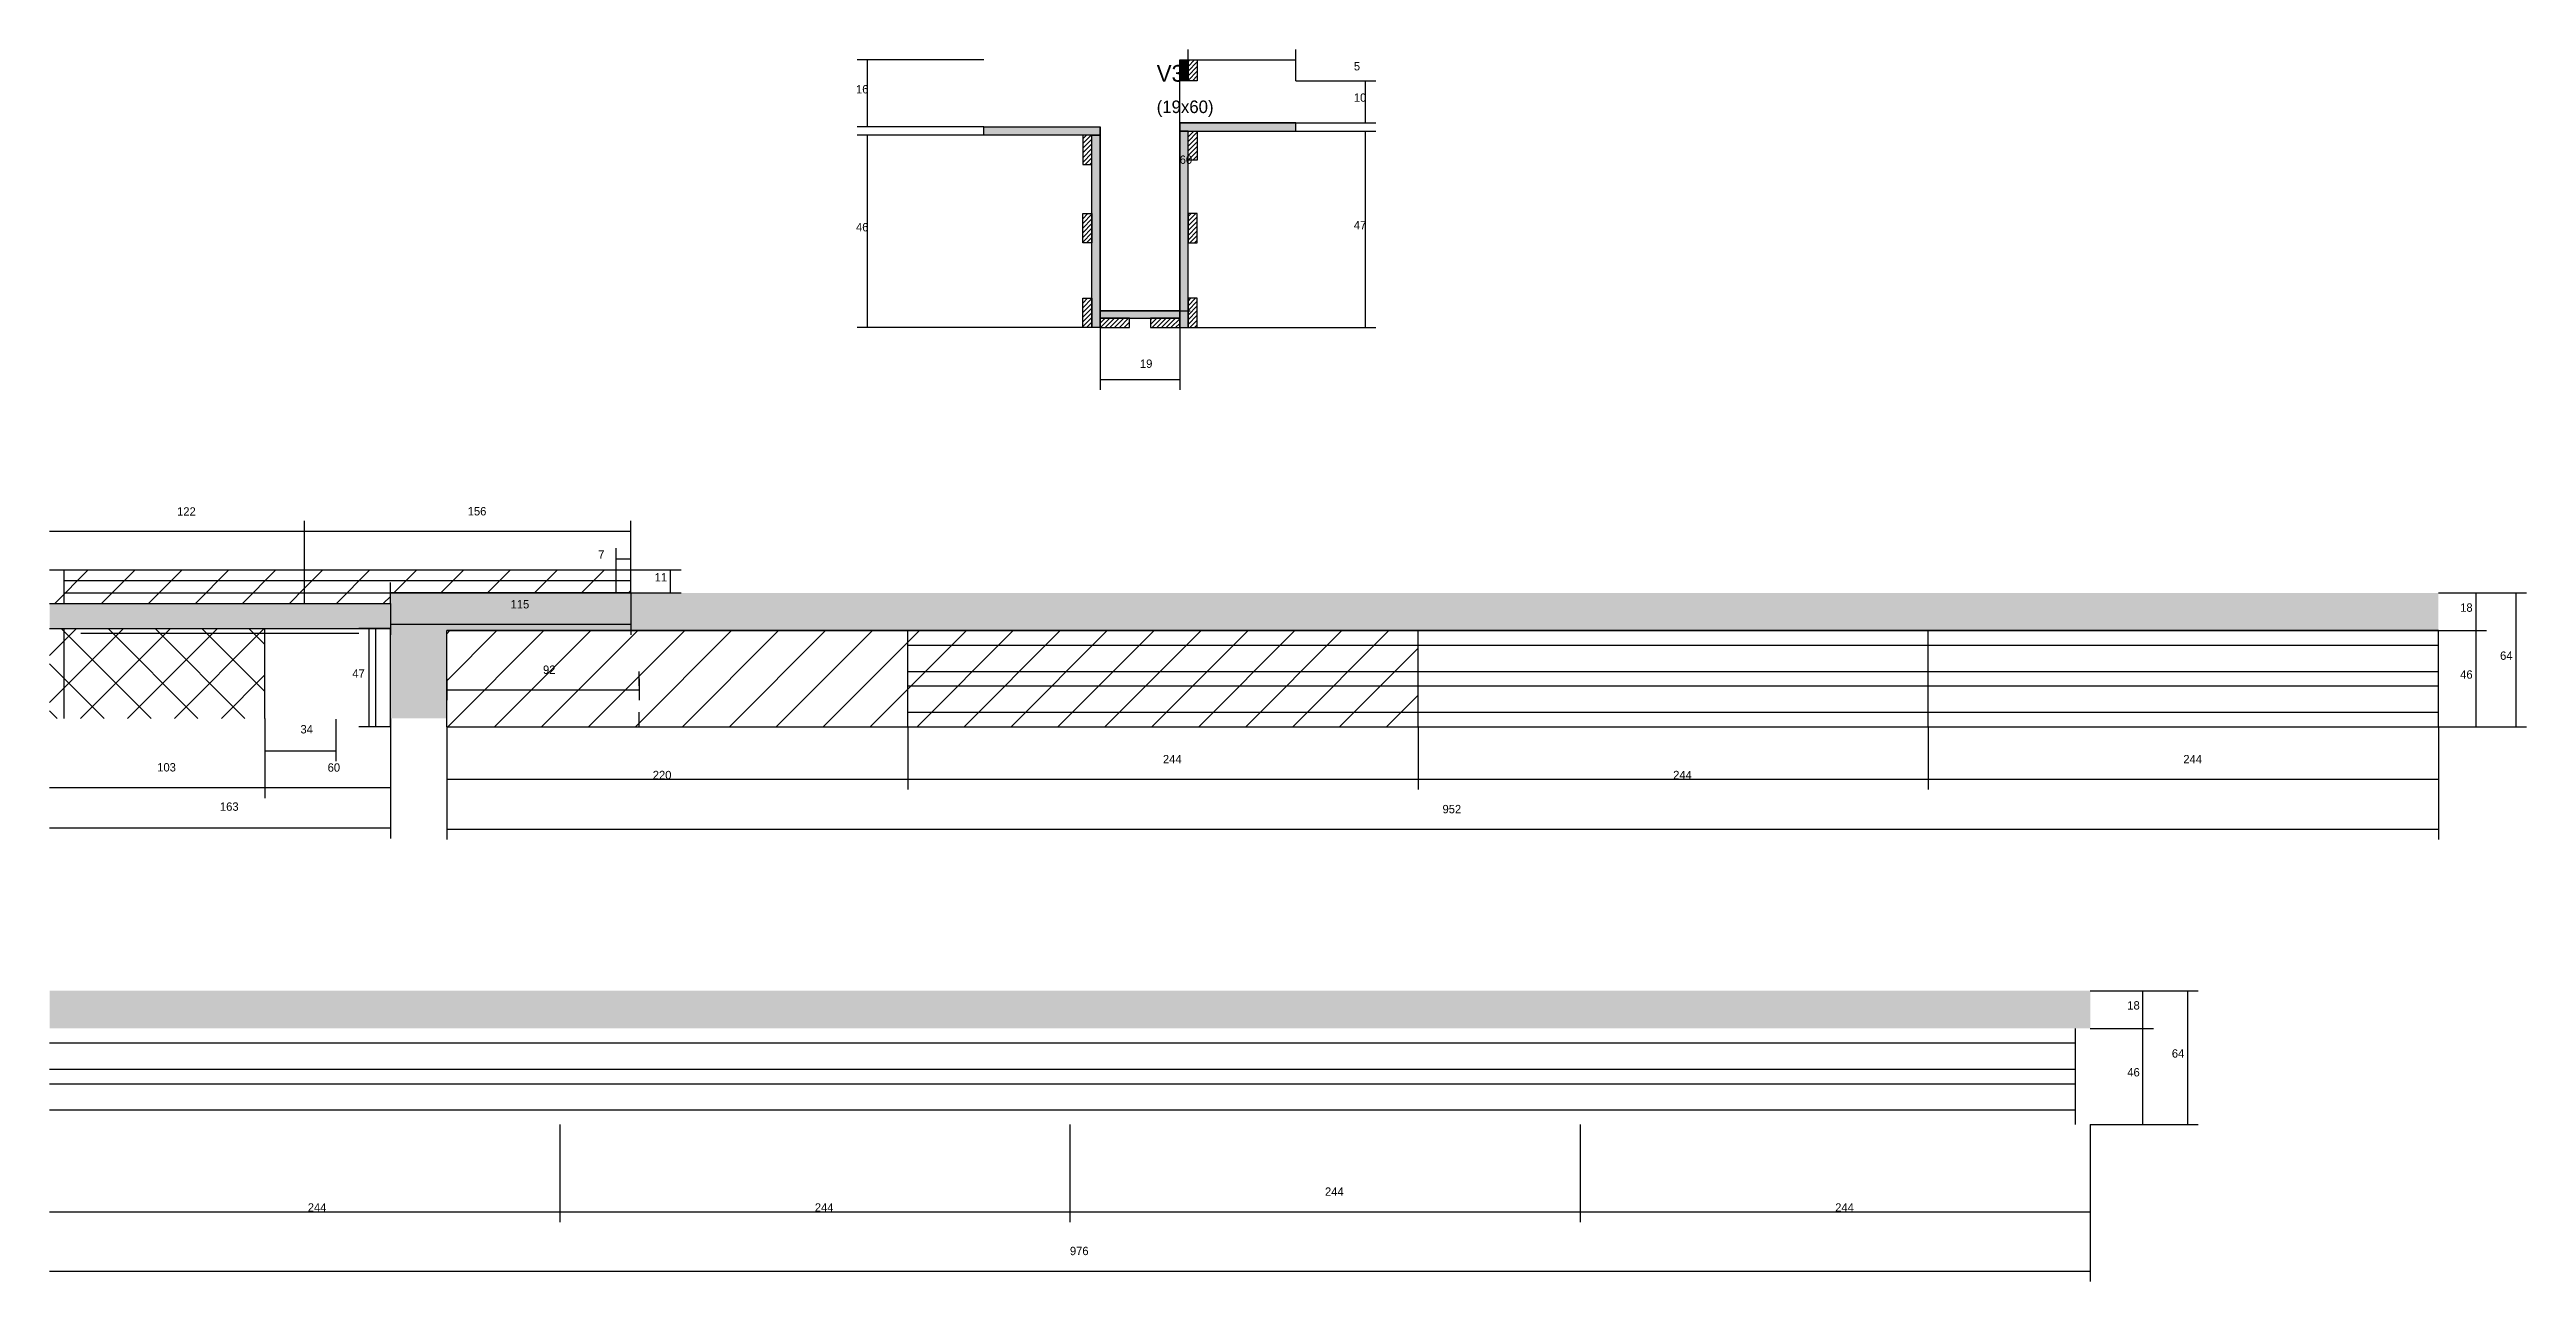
# Model space of a CAD drawing. Header units: metres. Extents: x -2848 to 21926, y -45195 to 1016.
# Drawn here: x 15471 to 16655, y -29169 to -28580 of the extents above; entities that cross this region are included whole.
import ezdxf

# ---------------------------------------------------------------- set-up
doc = ezdxf.new("R2010")
doc.units = ezdxf.units.M
for name, color, linetype in [('COTA', 4, 'Continuous'), ('Cota Seção (2x)', 4, 'Continuous'), ('Hachura', 253, 'Continuous'), ('Madeira', 126, 'Continuous'), ('Painéis', 200, 'Continuous'), ('SARR_2.2x7', 40, 'Continuous'), ('SARR_EDITAR', 141, 'Continuous'), ('Texto Seção', 7, 'Continuous')]:
    doc.layers.add(name, color=color, linetype=linetype)

msp = doc.modelspace()

# ---------------------------------------------------------------- texts
at = {"layer": 'COTA'}
for s, p in [('5', (16094.3, -28589.6)), ('16', (15856.2, -28600.6)), ('10', (16094.3, -28604.6)), ('46', (15856.2, -28666.6)), ('47', (16094.3, -28665.6)), ('19', (15992, -28731.9)), ('122', (15531.5, -28802.6)), ('156', (15670.5, -28802.5)), ('7', (15732.9, -28823.2)), ('11', (15759.9, -28834.1)), ('115', (15691, -28847)), ('18', (16623.4, -28848.6)), ('64', (16642.5, -28871.6)), ('47', (15615.3, -28880.1)), ('92', (15706.5, -28878.3)), ('46', (16623.4, -28880.6)), ('34', (15590.5, -28906.8)), ('103', (15522, -28925)), ('60', (15603.5, -28925.1)), ('220', (15759, -28928.7)), ('244', (16003, -28921.1)), ('244', (16247, -28928.7)), ('244', (16491, -28921.1)), ('163', (15552, -28943.8)), ('952', (16136.7, -28945)), ('18', (16464.2, -29038.9)), ('64', (16485.5, -29061.9)), ('46', (16464.2, -29070.9)), ('244', (16080.5, -29128)), ('244', (15594, -29135.6)), ('244', (15836.5, -29135.6)), ('244', (16324.5, -29135.6)), ('976', (15958.5, -29156.4))]:
    msp.add_text(s, height=4, dxfattribs=at).set_placement(p)
at = {"layer": 'Cota Seção (2x)'}
msp.add_text('60', height=4, dxfattribs=at).set_placement((16011, -28634.3))
at = {"layer": 'Texto Seção'}
for s, height, p in [('V3', 8, (16000, -28595)), ('(19x60)', 6, (16000, -28610))]:
    msp.add_text(s, height=height, dxfattribs=at).set_placement(p)

# ---------------------------------------------------------------- hatches: boundary and pattern name
at = {"layer": 'COTA'}
h = msp.add_hatch(dxfattribs=at)
h.set_pattern_fill('AR-CONC', scale=0.03)
h.paths.add_polyline_path([(15660.5, -28857.6), (16125, -28857.6), (16613, -28857.6), (16613, -28839.6), (16125, -28839.6), (15737, -28839.6), (15633.5, -28839.6), (15633.5, -28844.6), (15470.5, -28844.6), (15470.5, -28856.6), (15633.5, -28856.6), (15633.5, -28899.6), (15660.5, -28899.6)])
h = msp.add_hatch(dxfattribs=at)
h.set_pattern_fill('AR-CONC', scale=0.03)
h.paths.add_polyline_path([(16446.5, -29047.9), (16446.5, -29029.9), (15470.5, -29029.9), (15470.5, -29047.9)])
at = {"layer": 'Hachura'}
h = msp.add_hatch(color=8, dxfattribs=at)
h.dxf.hatch_style = 1
h.paths.add_polyline_path([(16011, -28584.6), (16015, -28584.6), (16015, -28584.6), (16015, -28594.6), (16015, -28594.6), (16011, -28594.6), (16011, -28594.6), (16011, -28584.6)])
h = msp.add_hatch(dxfattribs=at)
h.set_pattern_fill('ANSI31', scale=0.5)
h.paths.add_polyline_path([(16015, -28584.6), (16019.4, -28584.6), (16019.4, -28584.6), (16019.4, -28594.6), (16019.4, -28594.6), (16015, -28594.6), (16015, -28594.6), (16015, -28584.6)])
h = msp.add_hatch(color=8, dxfattribs=at)
h.dxf.hatch_style = 1
h.paths.add_polyline_path([(15917.4, -28620.6), (15917.4, -28616.6), (15917.4, -28616.6), (15973, -28616.6), (15973, -28616.6), (15973, -28620.6), (15973, -28620.6), (15917.4, -28620.6)])
h = msp.add_hatch(color=8, dxfattribs=at)
h.dxf.hatch_style = 1
h.paths.add_polyline_path([(16066.6, -28618.6), (16066.6, -28614.6), (16066.6, -28614.6), (16011, -28614.6), (16011, -28614.6), (16011, -28618.6), (16011, -28618.6), (16066.6, -28618.6)])
h = msp.add_hatch(color=8, dxfattribs=at)
h.dxf.hatch_style = 1
h.paths.add_polyline_path([(16015, -28618.6), (16011, -28618.6), (16011, -28618.6), (16011, -28712.6), (16011, -28712.6), (16015, -28712.6), (16015, -28712.6), (16015, -28618.6)])
h = msp.add_hatch(dxfattribs=at)
h.set_pattern_fill('ANSI31', scale=0.5)
h.paths.add_polyline_path([(16015, -28618.6), (16019.4, -28618.6), (16019.4, -28618.6), (16019.4, -28632.6), (16019.4, -28632.6), (16015, -28632.6), (16015, -28632.6), (16015, -28618.6)])
h = msp.add_hatch(dxfattribs=at)
h.set_pattern_fill('ANSI31', scale=0.5)
h.paths.add_polyline_path([(15969, -28620.6), (15964.6, -28620.6), (15964.6, -28620.6), (15964.6, -28634.6), (15964.6, -28634.6), (15969, -28634.6), (15969, -28634.6), (15969, -28620.6)])
h = msp.add_hatch(color=8, dxfattribs=at)
h.dxf.hatch_style = 1
h.paths.add_polyline_path([(15969, -28620.6), (15973, -28620.6), (15973, -28620.6), (15973, -28712.6), (15973, -28712.6), (15969, -28712.6), (15969, -28712.6), (15969, -28620.6)])
h = msp.add_hatch(dxfattribs=at)
h.set_pattern_fill('ANSI31', scale=0.5)
h.paths.add_polyline_path([(15969, -28672.1), (15964.6, -28672.1), (15964.6, -28672.1), (15964.6, -28658.1), (15964.6, -28658.1), (15969, -28658.1), (15969, -28658.1), (15969, -28672.1)])
h = msp.add_hatch(dxfattribs=at)
h.set_pattern_fill('ANSI31', scale=0.5)
h.paths.add_polyline_path([(16015, -28672.1), (16019.4, -28672.1), (16019.4, -28672.1), (16019.4, -28658.1), (16019.4, -28658.1), (16015, -28658.1), (16015, -28658.1), (16015, -28672.1)])
h = msp.add_hatch(dxfattribs=at)
h.set_pattern_fill('ANSI31', scale=0.5)
h.paths.add_polyline_path([(15969, -28712.6), (15964.6, -28712.6), (15964.6, -28712.6), (15964.6, -28698.6), (15964.6, -28698.6), (15969, -28698.6), (15969, -28698.6), (15969, -28712.6)])
h = msp.add_hatch(dxfattribs=at)
h.set_pattern_fill('ANSI31', scale=0.5)
h.paths.add_polyline_path([(16015, -28712.6), (16019.4, -28712.6), (16019.4, -28712.6), (16019.4, -28698.6), (16019.4, -28698.6), (16015, -28698.6), (16015, -28698.6), (16015, -28712.6)])
h = msp.add_hatch(color=8, dxfattribs=at)
h.dxf.hatch_style = 1
h.paths.add_polyline_path([(16011, -28708.2), (16011, -28704.6), (16011, -28704.6), (15973, -28704.6), (15973, -28704.6), (15973, -28708.2), (15973, -28708.2), (16011, -28708.2)])
h = msp.add_hatch(dxfattribs=at)
h.set_pattern_fill('ANSI31', scale=0.5)
h.paths.add_polyline_path([(15987, -28712.6), (15987, -28708.2), (15987, -28708.2), (15973, -28708.2), (15973, -28708.2), (15973, -28712.6), (15973, -28712.6), (15987, -28712.6)])
h = msp.add_hatch(dxfattribs=at)
h.set_pattern_fill('ANSI31', scale=0.5)
h.paths.add_polyline_path([(16011, -28712.6), (16011, -28708.2), (16011, -28708.2), (15997, -28708.2), (15997, -28708.2), (15997, -28712.6), (15997, -28712.6), (16011, -28712.6)])
h = msp.add_hatch(dxfattribs=at)
h.set_pattern_fill('ANSI31', scale=5)
h.paths.add_polyline_path([(15470.5, -28828.6), (15470.5, -28844.6), (15592.5, -28844.6), (15592.5, -28828.6)])
h = msp.add_hatch(dxfattribs=at)
h.set_pattern_fill('ANSI31', scale=5)
h.paths.add_polyline_path([(15633.5, -28844.6), (15633.5, -28839.6), (15748.5, -28839.6), (15748.5, -28828.6), (15592.5, -28828.6), (15592.5, -28844.6)])
h = msp.add_hatch(dxfattribs=at)
h.set_pattern_fill('ANSI31', scale=5)
h.paths.add_polyline_path([(15470.5, -28856.6), (15470.5, -28899.6), (15573.5, -28899.6), (15573.5, -28856.6)])
h = msp.add_hatch(dxfattribs=at)
h.set_pattern_fill('ANSI37', scale=5)
h.paths.add_polyline_path([(15573.5, -28899.6), (15573.5, -28856.6), (15470.5, -28856.6), (15470.5, -28899.6)])
h = msp.add_hatch(dxfattribs=at)
h.set_pattern_fill('ANSI31', scale=5)
h.paths.add_polyline_path([(15660.5, -28857.6), (15660.5, -28903.6), (15881, -28903.6), (15881, -28857.6)])
h = msp.add_hatch(dxfattribs=at)
h.set_pattern_fill('ANSI31', scale=5)
h.paths.add_polyline_path([(15881, -28857.6), (15881, -28903.6), (16125, -28903.6), (16125, -28857.6)])

# ---------------------------------------------------------------- linework, layer by layer
at = {"layer": 'COTA'}
for p, q in [((16015, -28584.6), (16015, -28579.6)), ((16066.6, -28594.6), (16066.6, -28579.6)), ((15917.4, -28584.6), (15856.7, -28584.6)), ((15861.7, -28616.6), (15861.7, -28584.6)), ((16015, -28584.6), (16066.6, -28584.6)), ((16066.6, -28594.6), (16104.8, -28594.6)), ((16099.8, -28614.6), (16099.8, -28594.6)), ((15917.4, -28616.6), (15856.7, -28616.6)), ((16066.6, -28614.6), (16104.8, -28614.6)), ((16066.6, -28618.6), (16104.8, -28618.6)), ((16099.8, -28712.6), (16099.8, -28618.6)), ((15917.4, -28620.6), (15856.7, -28620.6)), ((15861.7, -28712.6), (15861.7, -28620.6)), ((15964.6, -28712.6), (15856.7, -28712.6)), ((15973, -28712.6), (15973, -28742.4)), ((16011, -28712.6), (16011, -28742.4)), ((16019.4, -28712.6), (16104.8, -28712.6)), ((15973, -28737.4), (16011, -28737.4)), ((15592.5, -28828.6), (15592.5, -28805.1)), ((15592.5, -28828.6), (15592.5, -28805.1)), ((15748.5, -28828.6), (15748.5, -28805.1)), ((15470.5, -28810.1), (15592.5, -28810.1)), ((15592.5, -28810.1), (15748.5, -28810.1)), ((15741.5, -28828.6), (15741.5, -28818.2)), ((15748.5, -28828.6), (15748.5, -28818.2)), ((15741.5, -28823.2), (15748.5, -28823.2)), ((15748.5, -28828.6), (15772.5, -28828.6)), ((15767.5, -28839.6), (15767.5, -28828.6)), ((15633.5, -28844.6), (15633.5, -28859.6)), ((15748.5, -28839.6), (15748.5, -28859.6)), ((15748.5, -28839.6), (15772.5, -28839.6)), ((16613, -28839.6), (16636, -28839.6)), ((16613, -28839.6), (16655.1, -28839.6)), ((16631, -28857.6), (16631, -28839.6)), ((16650.1, -28903.6), (16650.1, -28839.6)), ((15633.5, -28856.6), (15618.4, -28856.6)), ((15623.4, -28903.6), (15623.4, -28856.6)), ((15633.5, -28854.6), (15748.5, -28854.6)), ((16613, -28857.6), (16636, -28857.6)), ((16613, -28857.6), (16636, -28857.6)), ((16631, -28903.6), (16631, -28857.6)), ((15660.5, -28880.6), (15660.5, -28890.9)), ((15660.5, -28885.9), (15752.5, -28885.9)), ((15752.5, -28880.6), (15752.5, -28890.9)), ((15573.5, -28899.6), (15573.5, -28937.7)), ((15573.5, -28899.6), (15573.5, -28937.7)), ((15573.5, -28899.9), (15573.5, -28920.1)), ((15607.5, -28899.9), (15607.5, -28920.1)), ((15633.5, -28903.6), (15618.4, -28903.6)), ((15633.5, -28899.6), (15633.5, -28957)), ((15633.5, -28903.6), (15633.5, -28937.7)), ((15660.5, -28903.6), (15660.5, -28933.7)), ((15660.5, -28903.6), (15660.5, -28957.6)), ((15881, -28903.6), (15881, -28933.7)), ((15881, -28903.6), (15881, -28933.7)), ((16125, -28903.6), (16125, -28933.7)), ((16125, -28903.6), (16125, -28933.7)), ((16369, -28903.6), (16369, -28933.7)), ((16369, -28903.6), (16369, -28933.7)), ((16613, -28903.6), (16613, -28933.7)), ((16613, -28903.6), (16613, -28957.6)), ((16613, -28903.6), (16636, -28903.6)), ((16613, -28903.6), (16655.1, -28903.6)), ((15573.5, -28915.1), (15607.5, -28915.1)), ((15470.5, -28932.7), (15573.5, -28932.7)), ((15573.5, -28932.7), (15633.5, -28932.7)), ((15660.5, -28928.7), (15881, -28928.7)), ((15881, -28928.7), (16125, -28928.7)), ((16125, -28928.7), (16369, -28928.7)), ((16369, -28928.7), (16613, -28928.7)), ((15470.5, -28952), (15633.5, -28952)), ((15660.5, -28952.6), (16613, -28952.6)), ((16446.5, -29029.9), (16476.7, -29029.9)), ((16446.5, -29029.9), (16498.1, -29029.9)), ((16471.7, -29047.9), (16471.7, -29029.9)), ((16493.1, -29093.9), (16493.1, -29029.9)), ((16446.5, -29047.9), (16476.7, -29047.9)), ((16446.5, -29047.9), (16476.7, -29047.9)), ((16471.7, -29093.9), (16471.7, -29047.9)), ((15714.5, -29093.9), (15714.5, -29140.6)), ((15714.5, -29093.9), (15714.5, -29140.6)), ((15958.5, -29093.9), (15958.5, -29140.6)), ((15958.5, -29093.9), (15958.5, -29140.6)), ((16202.5, -29093.9), (16202.5, -29140.6)), ((16202.5, -29093.9), (16202.5, -29140.6)), ((16446.5, -29093.9), (16446.5, -29140.6)), ((16446.5, -29093.9), (16476.7, -29093.9)), ((16446.5, -29093.9), (16446.5, -29169)), ((16446.5, -29093.9), (16498.1, -29093.9)), ((15470.5, -29135.6), (15714.5, -29135.6)), ((15714.5, -29135.6), (15958.5, -29135.6)), ((15958.5, -29135.6), (16202.5, -29135.6)), ((16202.5, -29135.6), (16446.5, -29135.6)), ((15470.5, -29164), (16446.5, -29164))]:
    msp.add_line(p, q, dxfattribs=at)
at = {"layer": 'Cota Seção (2x)'}
for p, q in [((16011, -28704.6), (16011, -28584.6)), ((16011, -28584.6), (16016, -28584.6)), ((16011, -28704.6), (16016, -28704.6))]:
    msp.add_line(p, q, dxfattribs=at)
at = {"layer": 'Madeira'}
for points in [[(16015, -28584.6), (16019.4, -28584.6), (16019.4, -28594.6), (16015, -28594.6)], [(16015, -28618.6), (16019.4, -28618.6), (16019.4, -28632.6), (16015, -28632.6)], [(15969, -28620.6), (15964.6, -28620.6), (15964.6, -28634.6), (15969, -28634.6)], [(15969, -28672.1), (15964.6, -28672.1), (15964.6, -28658.1), (15969, -28658.1)], [(16015, -28672.1), (16019.4, -28672.1), (16019.4, -28658.1), (16015, -28658.1)], [(15969, -28712.6), (15964.6, -28712.6), (15964.6, -28698.6), (15969, -28698.6)], [(16015, -28712.6), (16019.4, -28712.6), (16019.4, -28698.6), (16015, -28698.6)], [(15987, -28712.6), (15987, -28708.2), (15973, -28708.2), (15973, -28712.6)], [(16011, -28712.6), (16011, -28708.2), (15997, -28708.2), (15997, -28712.6)]]:
    msp.add_lwpolyline(points, close=True, dxfattribs=at)
at = {"layer": 'Painéis'}
for p, q in [((15917.4, -28616.6), (15973, -28616.6)), ((15917.4, -28620.6), (15917.4, -28616.6)), ((15973, -28620.6), (15973, -28616.6)), ((16011, -28614.6), (16066.6, -28614.6)), ((16011, -28618.6), (16011, -28614.6)), ((16011, -28712.6), (16011, -28618.6)), ((16066.6, -28618.6), (16066.6, -28614.6)), ((15973, -28712.6), (15973, -28620.6)), ((15973, -28704.6), (16011, -28704.6)), ((15973, -28708.2), (15973, -28704.6)), ((16011, -28708.2), (16011, -28704.6)), ((15470.5, -28828.6), (15748.5, -28828.6)), ((15592.5, -28844.6), (15592.5, -28828.6)), ((15748.5, -28839.6), (15748.5, -28828.6)), ((15470.5, -28844.6), (15633.5, -28844.6)), ((15633.5, -28839.6), (15748.5, -28839.6)), ((15633.5, -28844.6), (15633.5, -28839.6)), ((15470.5, -28856.6), (15633.5, -28856.6)), ((15573.5, -28899.6), (15573.5, -28856.6)), ((15633.5, -28903.6), (15633.5, -28856.6)), ((15660.5, -28857.6), (16125, -28857.6)), ((15660.5, -28903.6), (15660.5, -28857.6)), ((15881, -28903.6), (15881, -28857.6)), ((16125, -28857.6), (16613, -28857.6)), ((16125, -28903.6), (16125, -28857.6)), ((16369, -28903.6), (16369, -28857.6)), ((16613, -28903.6), (16613, -28857.6))]:
    msp.add_line(p, q, dxfattribs=at)
for points in [[(16011, -28584.6), (16015, -28584.6), (16015, -28594.6), (16011, -28594.6)], [(15917.4, -28620.6), (15917.4, -28616.6), (15973, -28616.6), (15973, -28620.6)], [(16066.6, -28618.6), (16066.6, -28614.6), (16011, -28614.6), (16011, -28618.6)], [(16015, -28618.6), (16011, -28618.6), (16011, -28712.6), (16015, -28712.6)], [(15969, -28620.6), (15973, -28620.6), (15973, -28712.6), (15969, -28712.6)], [(16011, -28708.2), (16011, -28704.6), (15973, -28704.6), (15973, -28708.2)]]:
    msp.add_lwpolyline(points, close=True, dxfattribs=at)
for points in [[(15748.5, -28839.6), (15633.5, -28839.6)], [(16613, -28857.6), (16125, -28857.6), (15660.5, -28857.6)], [(15660.5, -28903.6), (16125, -28903.6), (16613, -28903.6)]]:
    msp.add_lwpolyline(points, dxfattribs=at)
at = {"layer": 'SARR_2.2x7'}
for p, q in [((15477.5, -28844.6), (15477.5, -28828.6)), ((15741.5, -28839.6), (15741.5, -28828.6)), ((15477.5, -28899.6), (15477.5, -28856.6)), ((15626.5, -28903.6), (15626.5, -28856.6)), ((15485.5, -28858.8), (15618.5, -28858.8)), ((15881, -28864.6), (16125, -28864.6)), ((16125, -28864.6), (16369, -28864.6)), ((16369, -28864.6), (16613, -28864.6)), ((15752.5, -28884.1), (15752.5, -28877.1)), ((15881, -28877.1), (16125, -28877.1)), ((16125, -28877.1), (16369, -28877.1)), ((16369, -28877.1), (16613, -28877.1)), ((15881, -28884.1), (16125, -28884.1)), ((16125, -28884.1), (16369, -28884.1)), ((16369, -28884.1), (16613, -28884.1)), ((15752.5, -28903.6), (15752.5, -28896.6)), ((15881, -28896.6), (16125, -28896.6)), ((16125, -28896.6), (16369, -28896.6)), ((16369, -28896.6), (16613, -28896.6)), ((15470.5, -29054.9), (15714.5, -29054.9)), ((15714.5, -29054.9), (15958.5, -29054.9)), ((15958.5, -29054.9), (16202.5, -29054.9)), ((16202.5, -29054.9), (16439.5, -29054.9)), ((16439.5, -29093.9), (16439.5, -29047.9)), ((15470.5, -29067.4), (15714.5, -29067.4)), ((15714.5, -29067.4), (15958.5, -29067.4)), ((15958.5, -29067.4), (16202.5, -29067.4)), ((16202.5, -29067.4), (16439.5, -29067.4)), ((15470.5, -29074.4), (15714.5, -29074.4)), ((15714.5, -29074.4), (15958.5, -29074.4)), ((15958.5, -29074.4), (16202.5, -29074.4)), ((16202.5, -29074.4), (16439.5, -29074.4)), ((15470.5, -29086.9), (15714.5, -29086.9)), ((15714.5, -29086.9), (15958.5, -29086.9)), ((15958.5, -29086.9), (16202.5, -29086.9)), ((16202.5, -29086.9), (16439.5, -29086.9))]:
    msp.add_line(p, q, dxfattribs=at)
at = {"layer": 'SARR_EDITAR'}
for p, q in [((15477.5, -28833.6), (15748.5, -28833.6)), ((15477.5, -28839.6), (15633.5, -28839.6)), ((15633.5, -28839.6), (15633.5, -28834.6))]:
    msp.add_line(p, q, dxfattribs=at)

msp.set_redraw_order([(e.dxf.handle, doc.entitydb.next_handle()) for e in msp.query("TEXT MTEXT ATTDEF DIMENSION ARC_DIMENSION")])  # texts and dimensions are drawn at this point

doc.saveas('drawing.dxf')
